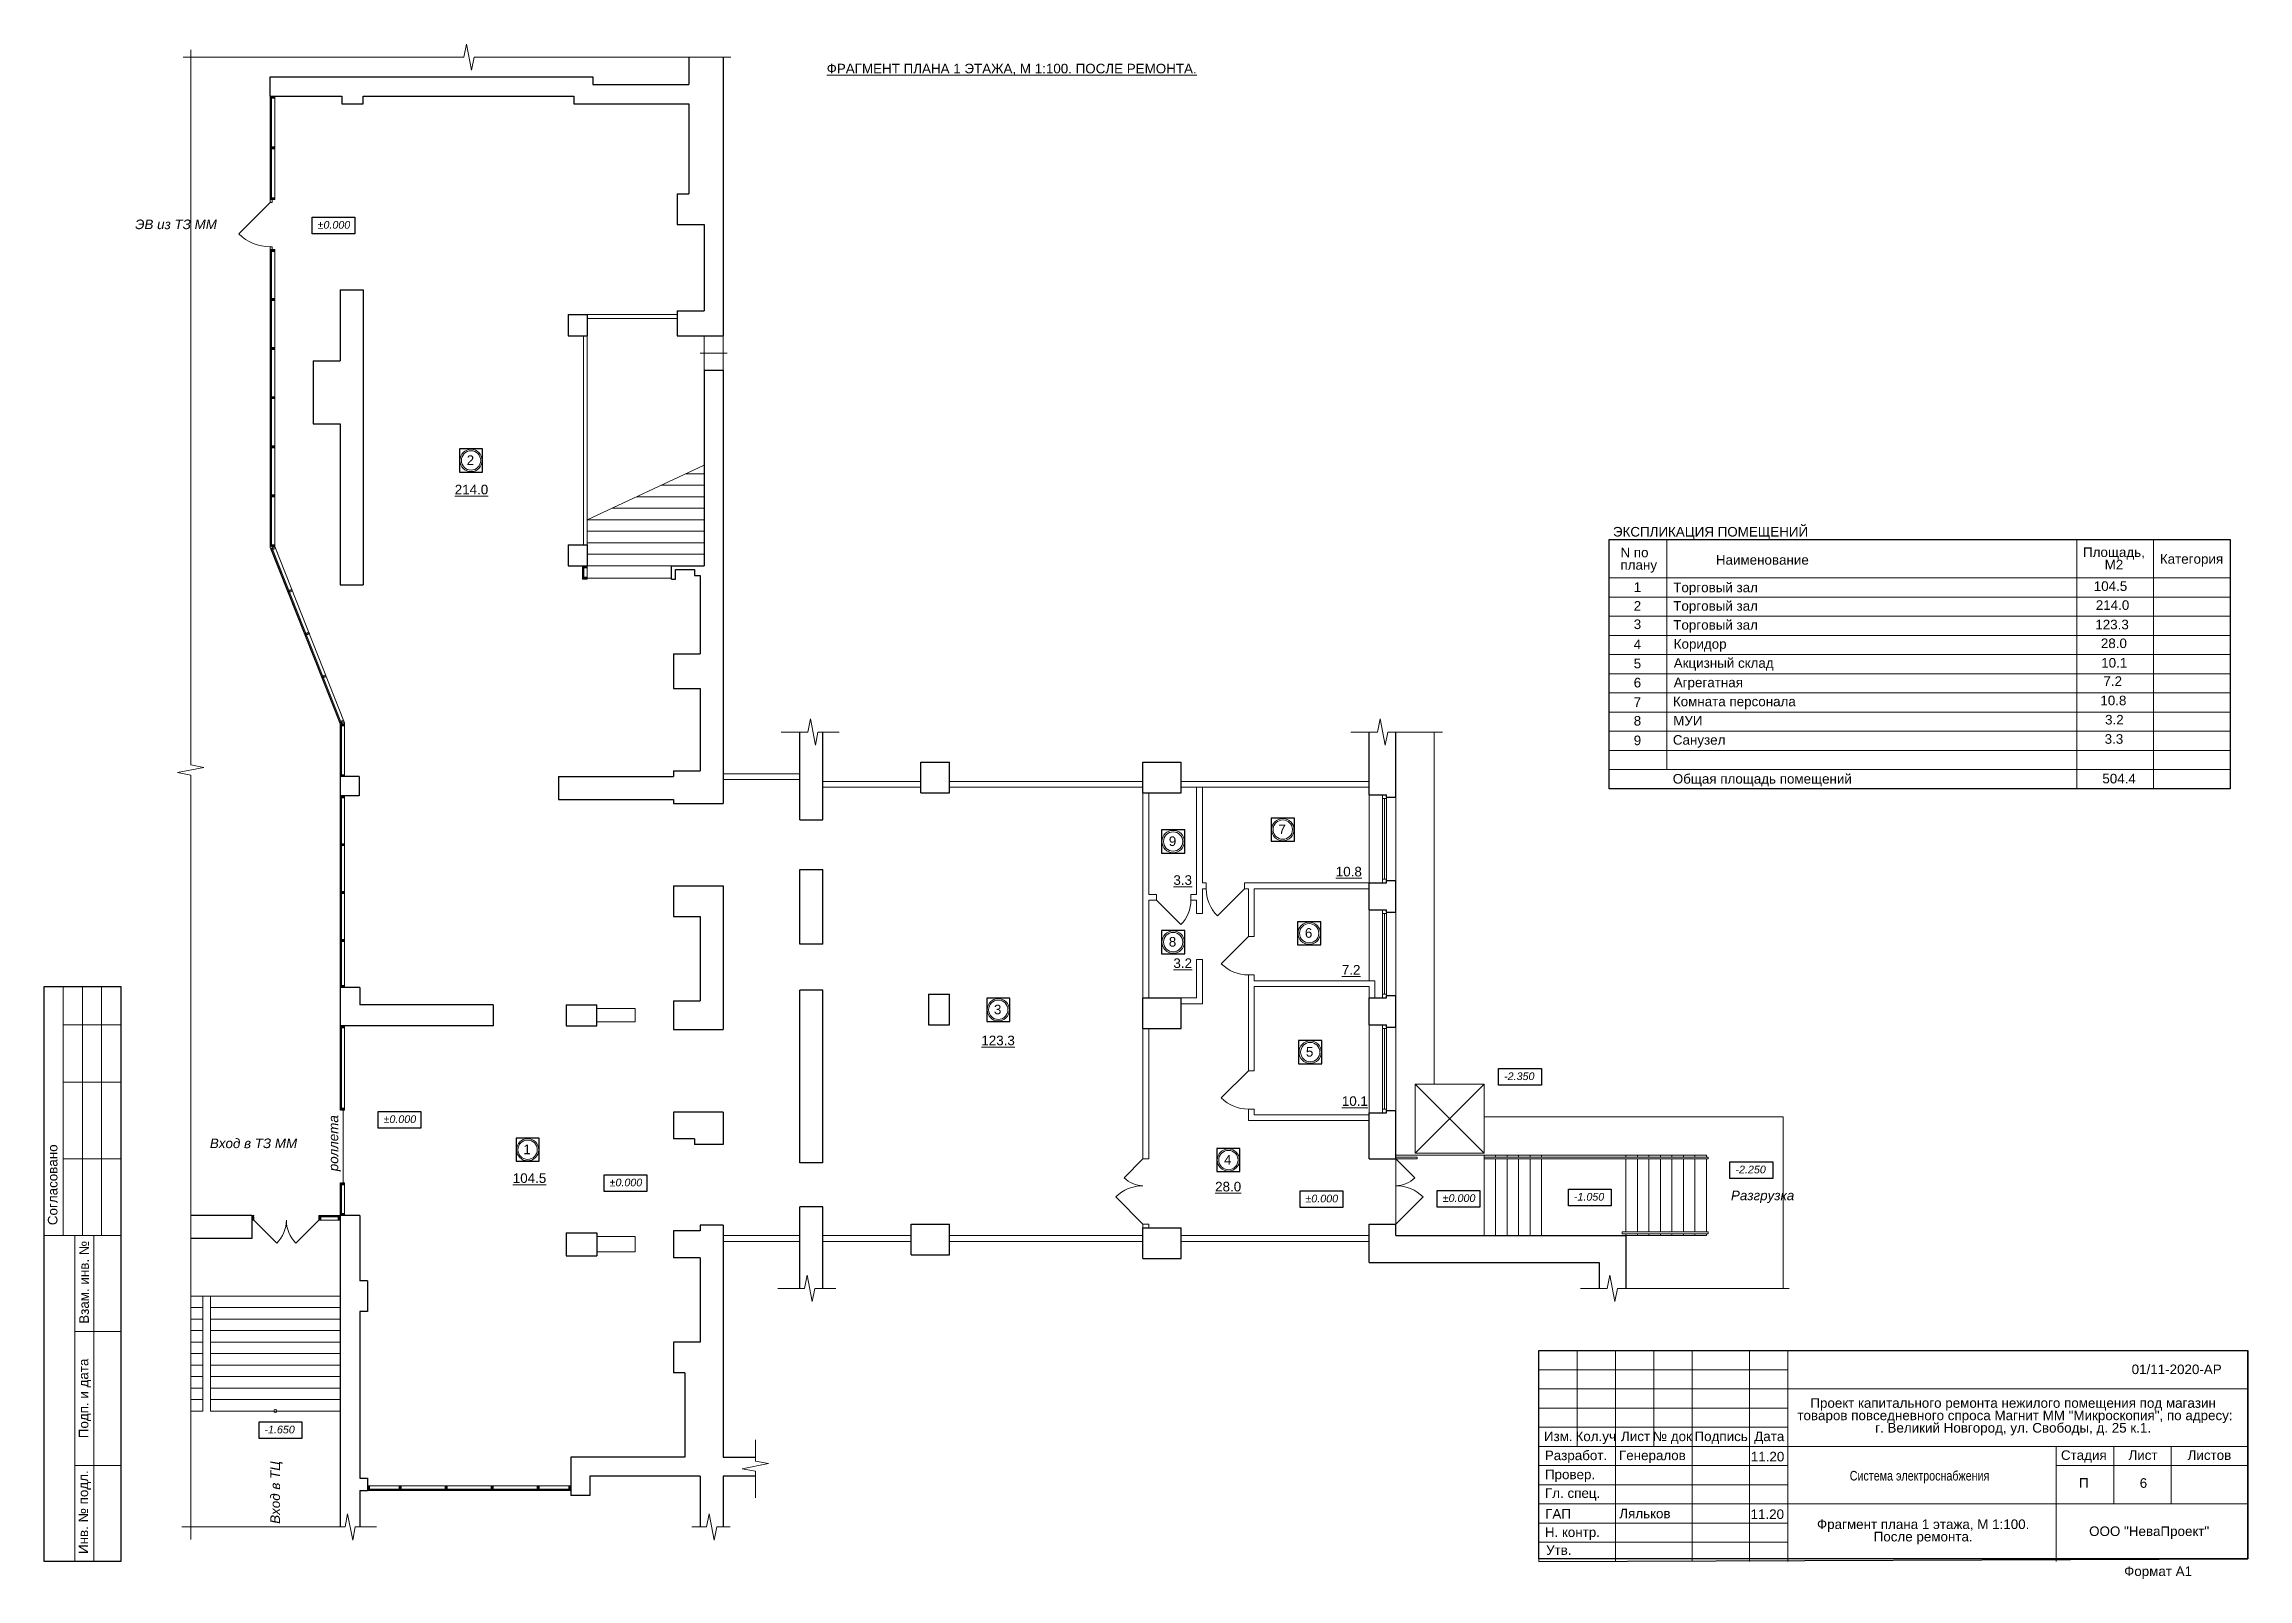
# Model space of a CAD drawing. Header units: metres. Extents: x 0 to 57.5, y 0 to 40.1.
import ezdxf
from ezdxf.enums import TextEntityAlignment as Align

# ---------------------------------------------------------------- set-up
doc = ezdxf.new("R2010")
doc.units = ezdxf.units.M
doc.header["$MEASUREMENT"] = 0
doc.linetypes.add('DGN Style 3', pattern=[20.175985, 14.411418, -5.764567])
doc.layers.add('YOLO_STAMP', color=1, linetype='Continuous')
doc.layers.add('YOLO_TABLE', color=1, linetype='Continuous')
doc.styles.add('GOST 2.304', font='cs_gost2304.shx')
doc.styles.add('Style-Arial', font='arial.ttf')
doc.styles.add('Style-Arial IF', font='')
doc.styles.get('Style-Arial IF').set_extended_font_data('Arial', italic=True)

msp = doc.modelspace()

# ---------------------------------------------------------------- texts
at = {"color": 7, "linetype": 'Continuous', "lineweight": 13}
for s, style, p in [('%%uФРАГМЕНТ ПЛАНА 1 ЭТАЖА, М 1:100. ПОСЛЕ РЕМОНТА.%%U', 'Style-Arial', (20.419, 39.571)), ('ЭВ из ТЗ ММ', 'Style-Arial IF', (2.377, 35.507)), ('28.0', 'Style-Arial', (53.663, 24.578)), ('10.1', 'Style-Arial', (53.672, 24.07)), ('7.2', 'Style-Arial', (53.73, 23.592)), ('Общая площадь помещений', 'Style-Arial', (42.494, 21.043)), ('%%u7.2%%U', 'Style-Arial', (33.86, 16.06)), ('%%u10.1%%U', 'Style-Arial', (33.86, 12.636)), ('Вход в ТЗ ММ', 'Style-Arial IF', (4.326, 11.534)), ('%%u28.0%%U', 'Style-Arial', (30.554, 10.405)), ('Разгрузка', 'Style-Arial IF', (44.012, 10.174))]:
    msp.add_text(s, height=0.25, dxfattribs=dict(at, style=style)).set_placement(p, align=Align.TOP_LEFT)
at = {"color": 7, "linetype": 'Continuous', "lineweight": 0}
for s, height, style, p in [('±0.000', 0.2, 'Style-Arial IF', (7.136, 35.469)), ('Торговый зал', 0.25, 'Style-Arial', (42.506, 26.035)), ('Торговый зал', 0.25, 'Style-Arial', (42.506, 25.553)), ('Торговый зал', 0.25, 'Style-Arial', (42.506, 25.058)), ('Коридор', 0.25, 'Style-Arial', (42.519, 24.561)), ('Акцизный склад', 0.25, 'Style-Arial', (42.519, 24.064)), ('Агрегатная', 0.25, 'Style-Arial', (42.519, 23.556)), ('Комната персонала', 0.25, 'Style-Arial', (42.497, 23.06)), ('МУИ', 0.25, 'Style-Arial', (42.506, 22.559)), ('Санузел', 0.25, 'Style-Arial', (42.496, 22.058)), ('-2.350', 0.2, 'Style-Arial IF', (38.093, 13.259)), ('±0.000', 0.2, 'Style-Arial IF', (8.856, 12.139)), ('±0.000', 0.2, 'Style-Arial IF', (14.754, 10.488)), ('-2.250', 0.2, 'Style-Arial IF', (44.129, 10.826)), ('±0.000', 0.2, 'Style-Arial IF', (32.91, 10.069)), ('±0.000', 0.2, 'Style-Arial IF', (36.492, 10.08)), ('-1.050', 0.2, 'Style-Arial IF', (39.914, 10.114)), ('-1.650', 0.2, 'Style-Arial IF', (5.749, 4.043))]:
    msp.add_text(s, height=height, dxfattribs=dict(at, style=style)).set_placement(p, align=Align.TOP_LEFT)
at = {"color": 7, "lineweight": 13, "style": 'Style-Arial'}
msp.add_text('ЭКСПЛИКАЦИЯ ПОМЕЩЕНИЙ ', height=0.25, dxfattribs=at).set_placement((43.528, 27.363), align=Align.MIDDLE_CENTER)
at = {"color": 7, "linetype": 'Continuous', "lineweight": 0, "style": 'Style-Arial'}
for s, p in [('1', (41.572, 26.044)), ('2', (41.572, 25.555)), ('3', (41.572, 25.074)), ('4', (41.572, 24.55)), ('5', (41.572, 24.05)), ('6', (41.572, 23.552)), ('7', (41.572, 23.045)), ('8', (41.572, 22.557)), ('9', (41.572, 22.046)), ('Генералов', (41.962, 3.394))]:
    msp.add_text(s, height=0.25, dxfattribs=at).set_placement(p, align=Align.TOP_CENTER)
at = {"color": 7, "linetype": 'Continuous', "lineweight": 30, "style": 'Style-Arial IF'}
msp.add_text('роллета', height=0.25, rotation=90, dxfattribs=at).set_placement((7.425, 10.681), align=Align.TOP_LEFT)
at = {"color": 7, "linetype": 'Continuous', "lineweight": 0, "style": 'Style-Arial'}
for s, p in [('Согласовано', (0.224, 10.327)), ('Взам. инв. №', (1.043, 7.784)), ('Подп. и дата', (1.03, 4.755)), ('Инв. № подл.', (1.025, 1.787))]:
    msp.add_text(s, height=0.25002, rotation=90, dxfattribs=at).set_placement(p, align=Align.MIDDLE_CENTER)
at = {"color": 7, "linetype": 'Continuous', "lineweight": 13, "style": 'Style-Arial'}
msp.add_text('01/11-2020-АР', height=0.25, dxfattribs=at).set_placement((55.641, 5.638), align=Align.TOP_CENTER)
at = {"color": 7, "linetype": 'Continuous', "lineweight": 0, "style": 'Style-Arial'}
for s, p in [('Изм.', (39.507, 3.765)), ('Кол.уч', (40.484, 3.765)), ('Лист', (41.523, 3.765)), ('№ док', (42.482, 3.765)), ('Подпись', (43.756, 3.765)), ('Дата', (45.011, 3.765)), ('Разработ.', (39.969, 3.269)), ('Провер.', (39.814, 2.771)), ('Стадия', (53.218, 3.275)), ('Лист', (54.763, 3.275)), ('Листов', (56.496, 3.275)), ('Гл. спец.', (39.881, 2.284)), ('ГАП', (39.501, 1.743)), ('Н. контр.', (39.875, 1.265)), ('ООО "НеваПроект"', (54.923, 1.29)), ('Утв.', (39.52, 0.798)), ('Формат А1', (55.156, 0.246))]:
    msp.add_text(s, height=0.25, dxfattribs=at).set_placement(p, align=Align.MIDDLE_CENTER)
at = {"color": 7, "linetype": 'Continuous', "lineweight": 13, "style": 'Style-Arial IF'}
msp.add_text('Вход в ТЦ', height=0.25, rotation=90, dxfattribs=at).set_placement((5.905, 1.483), align=Align.TOP_LEFT)
at = {"color": 7, "linetype": 'Continuous', "lineweight": 30, "style": 'Style-Arial'}
msp.add_text('6', height=0.25, dxfattribs=at).set_placement((54.678, 2.672), align=Align.TOP_LEFT)
at = {"color": 7, "lineweight": 13, "style": 'Style-Arial'}
msp.add_text('Ляльков', height=0.25, dxfattribs=at).set_placement((41.099, 1.876), align=Align.TOP_LEFT)
at = {"color": 7, "linetype": 'Continuous', "lineweight": 13, "char_height": 0.25, "style": 'Style-Arial'}
for s, insert, attachment_point, line_spacing_factor in [('\\L214.0', (10.714, 28.589), 1, 0.6), ('N по \\Pплану', (41.129, 26.622), 4, 0.776524), ('Наименование', (43.618, 26.628), 4, 0.6), ('104.5', (53.478, 26.07), 1, 0.6), ('214.0', (53.531, 25.575), 1, 0.6), ('123.3', (53.518, 25.067), 1, 0.6), ('10.8', (53.65, 23.087), 1, 0.6), ('3.2', (53.773, 22.585), 1, 0.6), ('3.3', (53.762, 22.082), 1, 0.6), ('504.4', (53.702, 21.049), 1, 0.6), ('\\L3.3', (29.465, 18.402), 1, 0.6), ('\\L10.8', (33.702, 18.622), 1, 0.6), ('\\L3.2', (29.465, 16.233), 1, 0.6), ('\\L123.3', (24.454, 14.218), 1, 0.6), ('\\L104.5', (12.229, 10.626), 1, 0.6), ('Проект капитального ремонта нежилого помещения под магазин\\P товаров повседневного спроса Магнит ММ "Микроскопия", по адресу: \\Pг. Великий Новгород, ул. Свободы, д. 25 к.1.', (51.374, 4.76), 2, 0.776524), ('Фрагмент плана 1 этажа, М 1:100.\\PПосле ремонта.', (49.027, 1.273), 5, 0.776524)]:
    msp.add_mtext(s, dxfattribs=dict(at, insert=insert, attachment_point=attachment_point, line_spacing_factor=line_spacing_factor))
at = {"color": 7, "linetype": 'Continuous', "lineweight": 0, "char_height": 0.25}
for s, insert, attachment_point, line_spacing_factor, style in [('Площадь,\\PМ2', (54.005, 26.954), 2, 0.776524, 'Style-Arial'), ('Категория', (56.028, 26.779), 2, 0.6, 'Style-Arial'), ('{\\W0.8;Система электроснабжения}', (48.932, 2.7), 5, 0.9, 'Style-Arial'), ('\\fArial|b0|i0|c204204|p39;П', (53.218, 2.551), 5, 0.72, 'GOST 2.304')]:
    msp.add_mtext(s, dxfattribs=dict(at, insert=insert, attachment_point=attachment_point, line_spacing_factor=line_spacing_factor, style=style))
at = {"color": 7, "linetype": 'Continuous', "lineweight": 30, "char_height": 0.25, "attachment_point": 1, "line_spacing_factor": 0.72, "style": 'GOST 2.304'}
for insert in [(44.53, 3.361), (44.523, 1.859)]:
    msp.add_mtext('\\fArial|b0|i0|c204204|p39;11.20', dxfattribs=dict(at, insert=insert))

# ---------------------------------------------------------------- blocks, each defined once
blk = doc.blocks.new('*U228')
at = {"color": 7, "linetype": 'Continuous', "lineweight": 13}
for radius in [0.291, 0.252]:
    blk.add_circle((0, 0), radius, dxfattribs=at)
at = {"color": 7, "linetype": 'Continuous', "lineweight": 13, "style": 'Style-Arial'}
blk.add_text('1', height=0.25, dxfattribs=at).set_placement((-0.113, 0.133), align=Align.TOP_LEFT)
blk = doc.blocks.new('*U229')
at = {"color": 7, "linetype": 'Continuous', "lineweight": 13}
for radius in [0.291, 0.252]:
    blk.add_circle((0, 0), radius, dxfattribs=at)
at = {"color": 7, "linetype": 'Continuous', "lineweight": 13, "style": 'Style-Arial'}
blk.add_text('2', height=0.25, dxfattribs=at).set_placement((-0.113, 0.133), align=Align.TOP_LEFT)
blk = doc.blocks.new('*U230')
at = {"color": 7, "linetype": 'Continuous', "lineweight": 13}
for radius in [0.291, 0.252]:
    blk.add_circle((0, 0), radius, dxfattribs=at)
at = {"color": 7, "linetype": 'Continuous', "lineweight": 13, "style": 'Style-Arial'}
blk.add_text('3', height=0.25, dxfattribs=at).set_placement((-0.113, 0.133), align=Align.TOP_LEFT)
blk = doc.blocks.new('*U231')
at = {"color": 7, "linetype": 'Continuous', "lineweight": 13}
for radius in [0.291, 0.252]:
    blk.add_circle((0, 0), radius, dxfattribs=at)
at = {"color": 7, "linetype": 'Continuous', "lineweight": 13, "style": 'Style-Arial'}
blk.add_text('4', height=0.25, dxfattribs=at).set_placement((-0.113, 0.133), align=Align.TOP_LEFT)
blk = doc.blocks.new('*U232')
at = {"color": 7, "linetype": 'Continuous', "lineweight": 13}
for radius in [0.291, 0.252]:
    blk.add_circle((0, 0), radius, dxfattribs=at)
at = {"color": 7, "linetype": 'Continuous', "lineweight": 13, "style": 'Style-Arial'}
blk.add_text('5', height=0.25, dxfattribs=at).set_placement((-0.113, 0.133), align=Align.TOP_LEFT)
blk = doc.blocks.new('*U234')
at = {"color": 7, "linetype": 'Continuous', "lineweight": 13}
for radius in [0.291, 0.252]:
    blk.add_circle((0, 0), radius, dxfattribs=at)
at = {"color": 7, "linetype": 'Continuous', "lineweight": 13, "style": 'Style-Arial'}
blk.add_text('7', height=0.25, dxfattribs=at).set_placement((-0.113, 0.133), align=Align.TOP_LEFT)
blk = doc.blocks.new('*U233')
at = {"color": 7, "linetype": 'Continuous', "lineweight": 13}
for radius in [0.291, 0.252]:
    blk.add_circle((0, 0), radius, dxfattribs=at)
at = {"color": 7, "linetype": 'Continuous', "lineweight": 13, "style": 'Style-Arial'}
blk.add_text('6', height=0.25, dxfattribs=at).set_placement((-0.113, 0.133), align=Align.TOP_LEFT)
blk = doc.blocks.new('*U235')
at = {"color": 7, "linetype": 'Continuous', "lineweight": 13}
for radius in [0.291, 0.252]:
    blk.add_circle((0, 0), radius, dxfattribs=at)
at = {"color": 7, "linetype": 'Continuous', "lineweight": 13, "style": 'Style-Arial'}
blk.add_text('8', height=0.25, dxfattribs=at).set_placement((-0.113, 0.133), align=Align.TOP_LEFT)
blk = doc.blocks.new('*U236')
at = {"color": 7, "linetype": 'Continuous', "lineweight": 13}
for radius in [0.291, 0.252]:
    blk.add_circle((0, 0), radius, dxfattribs=at)
at = {"color": 7, "linetype": 'Continuous', "lineweight": 13, "style": 'Style-Arial'}
blk.add_text('9', height=0.25, dxfattribs=at).set_placement((-0.113, 0.133), align=Align.TOP_LEFT)

# ---------------------------------------------------------------- linework, layer by layer
at = {"lineweight": 30}
for p, q in [((16.821, 39.742), (16.821, 39.026)), ((17.721, 39.742), (17.721, 32.476)), ((5.901, 38.726), (5.901, 39.226)), ((5.901, 39.226), (14.321, 39.226)), ((14.321, 39.226), (14.321, 39.026)), ((5.901, 38.726), (7.771, 38.726)), ((7.771, 38.726), (7.771, 38.526)), ((7.771, 38.526), (8.321, 38.526)), ((8.321, 38.526), (8.321, 38.726)), ((8.321, 38.726), (13.821, 38.726)), ((13.821, 38.726), (13.821, 38.526)), ((13.821, 38.526), (16.821, 38.526)), ((14.321, 39.026), (16.821, 39.026)), ((16.821, 38.526), (16.821, 36.176)), ((16.521, 36.176), (16.821, 36.176)), ((16.521, 36.176), (16.521, 35.376)), ((16.521, 35.376), (17.221, 35.376)), ((17.221, 35.376), (17.221, 33.126)), ((7.721, 33.676), (8.321, 33.676)), ((7.721, 33.676), (7.721, 31.826)), ((8.321, 33.676), (8.321, 25.976)), ((13.671, 33.026), (14.171, 33.026)), ((13.671, 33.026), (13.671, 32.476)), ((14.171, 33.026), (14.171, 32.476)), ((16.521, 33.126), (17.221, 33.126)), ((16.521, 33.126), (16.521, 32.476)), ((13.671, 32.476), (14.171, 32.476)), ((16.521, 32.476), (17.721, 32.476)), ((7.021, 31.826), (7.721, 31.826)), ((7.021, 31.826), (7.021, 30.176)), ((17.221, 31.576), (17.221, 26.476)), ((17.221, 31.576), (17.721, 31.576)), ((17.721, 31.576), (17.721, 20.276)), ((7.021, 30.176), (7.721, 30.176)), ((7.721, 30.176), (7.721, 25.976)), ((13.671, 27.026), (14.171, 27.026)), ((13.671, 27.026), (13.671, 26.476)), ((14.171, 27.026), (14.171, 26.476)), ((13.671, 26.476), (14.171, 26.476)), ((16.371, 26.476), (17.221, 26.476)), ((7.721, 25.976), (8.321, 25.976)), ((16.971, 26.376), (16.971, 26.226)), ((17.121, 26.226), (17.121, 24.176)), ((16.421, 24.176), (17.121, 24.176)), ((16.421, 24.176), (16.421, 23.276)), ((16.421, 23.276), (17.121, 23.276)), ((17.121, 23.276), (17.121, 21.126)), ((19.721, 19.851), (19.721, 22.139)), ((20.321, 19.851), (20.321, 22.139)), ((34.571, 20.501), (34.571, 22.139)), ((35.271, 20.436), (35.271, 22.139)), ((22.871, 20.551), (22.871, 21.351)), ((22.871, 21.351), (23.621, 21.351)), ((23.621, 20.551), (23.621, 21.351)), ((28.671, 20.551), (28.671, 21.351)), ((28.671, 21.351), (29.671, 21.351)), ((29.671, 20.551), (29.671, 21.351)), ((7.721, 20.976), (7.721, 20.476)), ((8.221, 20.976), (7.721, 20.976)), ((8.221, 20.976), (8.221, 20.476)), ((13.421, 20.976), (16.421, 20.976)), ((13.421, 20.976), (13.421, 20.376)), ((16.421, 21.126), (17.121, 21.126)), ((16.421, 21.126), (16.421, 20.976)), ((8.221, 20.476), (7.721, 20.476)), ((13.421, 20.376), (16.421, 20.376)), ((16.421, 20.376), (16.421, 20.276)), ((16.421, 20.276), (17.721, 20.276)), ((22.871, 20.551), (23.621, 20.551)), ((28.671, 20.551), (29.671, 20.551)), ((34.571, 20.501), (35.021, 20.501)), ((35.021, 20.436), (35.021, 20.501)), ((35.021, 20.436), (35.271, 20.436)), ((19.721, 16.601), (19.721, 18.551)), ((20.321, 16.601), (20.321, 18.551)), ((16.421, 18.126), (17.721, 18.126)), ((16.421, 18.126), (16.421, 17.326)), ((17.721, 18.126), (17.721, 14.376)), ((34.571, 18.201), (35.021, 18.201)), ((34.571, 17.501), (34.571, 18.201)), ((35.021, 18.266), (35.271, 18.266)), ((35.021, 18.201), (35.021, 18.266)), ((35.271, 17.436), (35.271, 18.266)), ((16.421, 17.326), (17.121, 17.326)), ((17.121, 17.326), (17.121, 15.126)), ((34.571, 17.501), (35.021, 17.501)), ((35.021, 17.436), (35.021, 17.501)), ((35.021, 17.436), (35.271, 17.436)), ((20.321, 16.601), (19.721, 16.601)), ((8.241, 15.476), (7.721, 15.476)), ((7.721, 15.476), (7.721, 14.476)), ((8.241, 15.476), (8.241, 15.026)), ((11.721, 15.026), (8.241, 15.026)), ((11.721, 15.026), (11.721, 14.476)), ((13.621, 15.026), (14.421, 15.026)), ((13.621, 15.026), (13.621, 14.476)), ((16.421, 15.126), (17.121, 15.126)), ((16.421, 15.126), (16.421, 14.476)), ((20.321, 15.401), (19.721, 15.401)), ((19.721, 10.901), (19.721, 15.401)), ((20.321, 10.901), (20.321, 15.401)), ((23.071, 15.301), (23.621, 15.301)), ((23.071, 15.301), (23.071, 14.501)), ((23.621, 14.501), (23.621, 15.301)), ((28.671, 14.401), (28.671, 15.201)), ((28.671, 15.201), (29.671, 15.201)), ((29.671, 14.401), (29.671, 15.201)), ((34.571, 15.201), (35.021, 15.201)), ((34.571, 14.501), (34.571, 15.201)), ((35.021, 15.266), (35.271, 15.266)), ((35.021, 15.201), (35.021, 15.266)), ((35.271, 14.436), (35.271, 15.266)), ((11.721, 14.476), (7.721, 14.476)), ((13.621, 14.476), (14.421, 14.476)), ((16.421, 14.476), (16.421, 14.376)), ((16.421, 14.376), (17.721, 14.376)), ((23.071, 14.501), (23.621, 14.501)), ((28.671, 14.401), (29.671, 14.401)), ((34.571, 14.501), (35.021, 14.501)), ((35.021, 14.436), (35.021, 14.501)), ((35.021, 14.436), (35.271, 14.436)), ((16.421, 12.226), (16.421, 11.526)), ((17.721, 12.226), (16.421, 12.226)), ((17.721, 12.226), (17.721, 11.376)), ((34.571, 12.201), (35.021, 12.201)), ((34.571, 11.001), (34.571, 12.201)), ((35.021, 12.201), (35.021, 12.266)), ((35.021, 12.266), (35.271, 12.266)), ((35.271, 11.001), (35.271, 12.266)), ((16.971, 11.526), (16.421, 11.526)), ((16.971, 11.526), (16.971, 11.376)), ((17.121, 11.376), (16.971, 11.376)), ((20.321, 10.901), (19.721, 10.901)), ((8.241, 9.526), (7.721, 9.526)), ((7.721, 9.526), (7.721, 1.4)), ((8.241, 9.526), (8.241, 7.826)), ((17.121, 9.276), (17.121, 9.126)), ((17.721, 9.276), (17.721, 3.226)), ((19.721, 7.624), (19.721, 9.751)), ((20.321, 9.751), (19.721, 9.751)), ((20.321, 7.624), (20.321, 9.751)), ((22.621, 9.301), (23.621, 9.301)), ((22.621, 8.501), (22.621, 9.301)), ((23.621, 8.501), (23.621, 9.301)), ((28.671, 9.201), (29.671, 9.201)), ((28.671, 8.401), (28.671, 9.201)), ((29.671, 8.401), (29.671, 9.201)), ((34.571, 8.301), (34.571, 9.301)), ((35.271, 9.001), (35.271, 9.301)), ((13.621, 9.076), (13.621, 8.476)), ((13.621, 9.076), (14.421, 9.076)), ((14.421, 9.076), (14.421, 8.476)), ((17.121, 9.126), (16.421, 9.126)), ((16.421, 9.126), (16.421, 8.426)), ((35.271, 9.001), (41.271, 9.001)), ((41.271, 9.001), (41.271, 7.624)), ((13.621, 8.476), (14.421, 8.476)), ((17.121, 8.426), (16.421, 8.426)), ((17.121, 8.426), (17.121, 6.226)), ((22.621, 8.501), (23.621, 8.501)), ((28.671, 8.401), (29.671, 8.401)), ((34.571, 8.301), (40.571, 8.301)), ((40.571, 8.301), (40.571, 7.624)), ((8.441, 7.826), (8.241, 7.826)), ((8.441, 7.826), (8.441, 7.026)), ((8.441, 7.026), (8.241, 7.026)), ((8.241, 7.026), (8.241, 2.676)), ((17.121, 6.226), (16.421, 6.226)), ((16.721, 5.426), (16.421, 5.426)), ((16.721, 5.426), (16.721, 3.226)), ((16.721, 3.226), (13.741, 3.226)), ((13.741, 3.226), (13.741, 2.226)), ((17.721, 3.226), (18.56, 3.226)), ((8.241, 2.356), (8.241, 1.4)), ((8.241, 2.356), (8.441, 2.356)), ((14.241, 2.726), (14.241, 2.226)), ((17.121, 2.726), (14.241, 2.726)), ((18.56, 2.726), (17.721, 2.726)), ((14.241, 2.226), (13.741, 2.226))]:
    msp.add_line(p, q, dxfattribs=at)
at = {"lineweight": 0}
for p, q in [((5.901, 38.726), (5.901, 36.026)), ((6.021, 38.726), (6.021, 36.026)), ((5.901, 34.726), (5.901, 26.953)), ((6.021, 34.726), (6.021, 26.976)), ((17.121, 32.026), (17.821, 32.026)), ((14.171, 27.676), (17.221, 29.103)), ((16.736, 28.876), (17.221, 28.876)), ((15.453, 28.276), (17.221, 28.276)), ((16.095, 28.576), (17.221, 28.576)), ((14.171, 27.676), (17.221, 27.676)), ((14.812, 27.976), (17.221, 27.976)), ((14.171, 27.376), (17.221, 27.376)), ((14.171, 27.076), (17.221, 27.076)), ((5.901, 26.953), (7.721, 22.353)), ((6.021, 26.976), (7.841, 22.376)), ((14.171, 26.776), (17.221, 26.776)), ((14.171, 26.476), (17.221, 26.476)), ((7.721, 20.976), (7.721, 22.353)), ((7.841, 20.976), (7.841, 22.376)), ((7.721, 20.476), (7.721, 15.476)), ((7.841, 20.476), (7.841, 15.476)), ((34.571, 18.201), (34.571, 20.501)), ((35.271, 18.266), (35.271, 20.436)), ((34.571, 15.651), (34.571, 17.501)), ((35.271, 15.266), (35.271, 17.436)), ((34.571, 12.201), (34.571, 14.501)), ((35.271, 12.266), (35.271, 14.436)), ((37.871, 11.051), (37.871, 11.101)), ((37.871, 9.001), (37.871, 11.001)), ((38.171, 11.051), (38.171, 11.101)), ((38.171, 9.001), (38.171, 11.001)), ((38.471, 11.051), (38.471, 11.101)), ((38.471, 9.001), (38.471, 11.001)), ((38.771, 11.051), (38.771, 11.101)), ((38.771, 9.001), (38.771, 11.001)), ((41.571, 11.051), (41.571, 11.101)), ((41.571, 9.101), (41.571, 11.001)), ((41.871, 11.051), (41.871, 11.101)), ((41.871, 9.101), (41.871, 11.001)), ((42.171, 11.051), (42.171, 11.101)), ((42.171, 9.101), (42.171, 11.001)), ((42.471, 11.051), (42.471, 11.101)), ((42.471, 9.101), (42.471, 11.001)), ((42.771, 11.051), (42.771, 11.101)), ((42.771, 9.101), (42.771, 11.001)), ((43.071, 11.051), (43.071, 11.101)), ((43.071, 9.101), (43.071, 11.001)), ((41.571, 9.001), (41.571, 9.051)), ((41.871, 9.001), (41.871, 9.051)), ((42.171, 9.001), (42.171, 9.051)), ((42.471, 9.001), (42.471, 9.051)), ((42.771, 9.001), (42.771, 9.051)), ((43.071, 9.001), (43.071, 9.051))]:
    msp.add_line(p, q, dxfattribs=at)
at = {"color": 7, "linetype": 'Continuous', "lineweight": 13}
for p, q in [((6.021, 38.701), (5.901, 38.701)), ((6.021, 37.376), (5.901, 37.376)), ((5.901, 35.956), (5.081, 35.136)), ((6.021, 36.051), (5.901, 36.051)), ((6.021, 34.701), (5.901, 34.701)), ((6.021, 33.421), (5.901, 33.421)), ((6.021, 32.141), (5.901, 32.141)), ((6.021, 30.861), (5.901, 30.861)), ((6.021, 29.581), (5.901, 29.581)), ((6.021, 28.301), (5.901, 28.301)), ((40.835, 27.157), (57.036, 27.157)), ((40.835, 27.157), (40.835, 20.657)), ((42.335, 27.157), (42.335, 21.157)), ((53.036, 27.157), (53.036, 20.657)), ((55.036, 27.157), (55.036, 20.657)), ((57.036, 27.157), (57.036, 20.657)), ((57.036, 27.157), (57.036, 20.657)), ((6.021, 27.001), (5.901, 27.001)), ((6.03, 26.953), (5.919, 26.909)), ((14.171, 26.451), (14.051, 26.451)), ((14.171, 26.151), (14.051, 26.151)), ((40.835, 26.157), (57.036, 26.157)), ((6.472, 25.837), (6.36, 25.793)), ((6.913, 24.721), (6.802, 24.677)), ((7.355, 23.606), (7.243, 23.561)), ((7.823, 22.421), (7.712, 22.377)), ((7.841, 22.328), (7.721, 22.328)), ((7.841, 21.001), (7.721, 21.001)), ((30.071, 17.901), (30.071, 20.701)), ((30.221, 18.201), (30.221, 20.701)), ((40.835, 21.157), (57.036, 21.157)), ((7.841, 20.451), (7.721, 20.451)), ((28.671, 15.201), (28.671, 20.551)), ((28.821, 17.901), (28.821, 20.551)), ((40.835, 20.657), (57.036, 20.657)), ((7.841, 19.201), (7.721, 19.201)), ((7.841, 17.951), (7.721, 17.951)), ((29.021, 17.901), (28.821, 17.901)), ((29.021, 17.751), (29.021, 17.901)), ((30.071, 17.901), (29.921, 17.901)), ((29.921, 17.751), (29.921, 17.901)), ((30.321, 18.201), (30.221, 18.201)), ((30.321, 18.051), (30.221, 18.051)), ((30.221, 17.401), (30.221, 18.051)), ((30.321, 18.051), (30.321, 18.201)), ((31.321, 18.051), (30.614, 17.344)), ((34.571, 18.201), (31.321, 18.201)), ((31.321, 18.051), (31.321, 18.201)), ((31.421, 18.051), (31.321, 18.051)), ((31.421, 16.801), (31.421, 18.051)), ((34.571, 18.051), (31.571, 18.051)), ((31.571, 16.801), (31.571, 18.051)), ((28.821, 15.201), (28.821, 17.751)), ((29.021, 17.751), (28.821, 17.751)), ((29.021, 17.751), (29.657, 17.115)), ((30.071, 17.751), (29.921, 17.751)), ((30.071, 17.401), (30.071, 17.751)), ((30.071, 17.401), (30.221, 17.401)), ((7.841, 16.701), (7.721, 16.701)), ((31.421, 16.801), (30.714, 16.094)), ((31.571, 16.801), (31.421, 16.801)), ((30.071, 15.201), (30.071, 16.201)), ((30.071, 16.201), (30.221, 16.201)), ((30.221, 15.051), (30.221, 16.201)), ((31.421, 13.301), (31.421, 15.801)), ((31.571, 15.801), (31.421, 15.801)), ((31.571, 15.651), (31.571, 15.801)), ((34.721, 15.651), (31.571, 15.651)), ((34.721, 15.201), (34.721, 15.651)), ((0, 15.5), (2, 15.5)), ((0, 15.5), (0, 9)), ((0.5, 15.5), (0.5, 9)), ((1, 15.5), (1, 9)), ((1.5, 15.5), (1.5, 9)), ((2, 15.5), (2, 0.5)), ((7.841, 15.501), (7.721, 15.501)), ((29.671, 15.201), (30.071, 15.201)), ((29.671, 15.051), (30.221, 15.051)), ((34.571, 15.501), (31.571, 15.501)), ((31.571, 13.301), (31.571, 15.501)), ((34.571, 15.201), (34.571, 15.501)), ((0.5, 14.5), (2, 14.5)), ((7.841, 14.451), (7.721, 14.451)), ((28.671, 14.401), (28.671, 11.001)), ((28.821, 14.401), (28.821, 11.001)), ((31.421, 13.301), (30.714, 12.594)), ((31.571, 13.301), (31.421, 13.301)), ((0.5, 13), (2, 13)), ((7.841, 12.301), (7.721, 12.301)), ((31.421, 12.001), (31.421, 12.301)), ((31.571, 12.301), (31.421, 12.301)), ((31.571, 12.151), (31.571, 12.301)), ((34.571, 12.151), (31.571, 12.151)), ((34.571, 12.001), (31.421, 12.001)), ((0.5, 11), (2, 11)), ((28.671, 11.001), (28.178, 10.508)), ((28.821, 11.001), (28.671, 11.001)), ((35.271, 11.051), (35.821, 11.051)), ((35.271, 11.001), (35.821, 11.001)), ((35.271, 11.001), (35.764, 10.508)), ((35.821, 11.051), (35.821, 11.001)), ((37.571, 11.051), (43.421, 11.051)), ((37.571, 11.001), (43.421, 11.001)), ((43.421, 11.001), (43.421, 11.051)), ((7.841, 10.351), (7.721, 10.351)), ((28.671, 9.301), (27.962, 10.01)), ((35.271, 9.301), (35.98, 10.01)), ((5.446, 9.406), (5.446, 9.526)), ((7.196, 9.406), (7.196, 9.526)), ((7.696, 9.406), (7.696, 9.526)), ((7.841, 9.551), (7.721, 9.551)), ((28.821, 9.301), (28.671, 9.301)), ((28.671, 9.301), (28.671, 9.201)), ((28.821, 9.301), (28.821, 9.201)), ((0, 9), (2, 9)), ((0.8, 9), (2, 9)), ((1.3, 0.5), (1.3, 9)), ((41.171, 9.101), (43.421, 9.101)), ((41.171, 9.051), (43.421, 9.051)), ((43.421, 9.101), (43.421, 9.051)), ((0.8, 6.5), (2, 6.5)), ((39, 6), (57.5, 6)), ((39, 6), (39, 0.5)), ((40, 6), (40, 3.5)), ((41, 6), (41, 0.5)), ((42, 6), (42, 3.5)), ((43, 6), (43, 0.5)), ((44.5, 6), (44.5, 0.5)), ((45.5, 6), (45.5, 0.5)), ((45.5, 5), (57.5, 5)), ((39, 4), (45.5, 4)), ((39, 3.5), (45.5, 3.5)), ((45.5, 3.5), (57.5, 3.5)), ((0.8, 3), (2, 3)), ((52.5, 3), (57.5, 3)), ((8.466, 2.476), (8.466, 2.356)), ((9.291, 2.476), (9.291, 2.356)), ((10.491, 2.476), (10.491, 2.356)), ((45.5, 2), (57.5, 2))]:
    msp.add_line(p, q, dxfattribs=at)
at = {"lineweight": 13}
for p, q in [((14.171, 33.026), (16.521, 33.026)), ((14.171, 32.926), (16.521, 32.926)), ((14.071, 32.476), (14.071, 27.026)), ((14.171, 32.476), (14.171, 27.026)), ((19.721, 21.051), (17.721, 21.051)), ((19.721, 20.901), (17.721, 20.901)), ((22.871, 20.851), (20.321, 20.851)), ((22.871, 20.701), (20.321, 20.701)), ((23.621, 20.851), (28.671, 20.851)), ((23.621, 20.701), (28.671, 20.701)), ((29.671, 20.851), (34.571, 20.851)), ((29.671, 20.701), (34.571, 20.701)), ((35.271, 11.101), (43.371, 11.101)), ((37.571, 11.051), (37.571, 11.101)), ((37.571, 9.001), (37.571, 11.051)), ((39.071, 11.051), (39.071, 11.101)), ((39.071, 9.001), (39.071, 11.001)), ((41.271, 11.051), (41.271, 11.101)), ((41.271, 9.101), (41.271, 11.001)), ((43.371, 11.051), (43.371, 11.101)), ((43.371, 9.101), (43.371, 11.001)), ((19.721, 9.001), (17.721, 9.001)), ((19.721, 8.851), (17.721, 8.851)), ((22.621, 9.001), (20.321, 9.001)), ((22.621, 8.851), (20.321, 8.851)), ((23.621, 9.001), (28.671, 9.001)), ((23.621, 8.851), (28.671, 8.851)), ((29.671, 9.001), (34.571, 9.001)), ((29.671, 8.851), (34.571, 8.851)), ((41.171, 9.051), (41.171, 9.101)), ((41.271, 9.001), (41.271, 9.051)), ((41.271, 9.001), (43.371, 9.001)), ((43.371, 9.001), (43.371, 9.051))]:
    msp.add_line(p, q, dxfattribs=at)
at = {"color": 7, "linetype": 'DGN Style 3', "lineweight": 13}
for p, q in [((14.171, 26.151), (16.371, 26.151)), ((7.806, 12.276), (7.806, 10.376))]:
    msp.add_line(p, q, dxfattribs=at)
at = {"color": 7, "linetype": 'Continuous', "lineweight": 0}
for p, q in [((40.835, 25.657), (57.036, 25.657)), ((40.835, 25.157), (57.036, 25.157)), ((40.835, 24.657), (57.036, 24.657)), ((40.835, 24.157), (57.036, 24.157)), ((40.835, 23.657), (57.036, 23.657)), ((40.835, 23.157), (57.036, 23.157)), ((40.835, 22.657), (57.036, 22.657)), ((36.271, 12.951), (36.271, 22.139)), ((40.835, 22.157), (57.036, 22.157)), ((40.835, 21.657), (57.036, 21.657)), ((40.835, 21.157), (57.036, 21.157)), ((40.835, 21.157), (57.036, 21.157)), ((40.835, 21.157), (57.036, 21.157)), ((34.921, 18.201), (34.921, 20.501)), ((34.971, 18.301), (34.971, 20.401)), ((35.021, 18.201), (35.021, 20.501)), ((40.835, 20.657), (57.036, 20.657)), ((34.921, 15.201), (34.921, 17.501)), ((34.971, 15.301), (34.971, 17.401)), ((35.021, 15.201), (35.021, 17.501)), ((7.721, 14.476), (7.721, 12.326)), ((7.841, 14.476), (7.841, 12.326)), ((34.921, 12.201), (34.921, 14.501)), ((34.971, 12.301), (34.971, 14.401)), ((35.021, 12.201), (35.021, 14.501)), ((35.771, 12.951), (37.571, 11.151)), ((35.771, 11.151), (37.571, 12.951)), ((37.571, 12.101), (45.371, 12.101)), ((45.371, 7.624), (45.371, 12.101)), ((35.271, 11.001), (35.271, 9.301)), ((7.721, 10.326), (7.721, 9.526)), ((7.841, 10.326), (7.841, 9.526)), ((39, 5.5), (45.5, 5.5)), ((39, 5), (45.5, 5)), ((39, 4.5), (45.5, 4.5)), ((39, 3), (45.5, 3)), ((39, 2.5), (45.5, 2.5)), ((39, 2), (45.5, 2)), ((39, 1.5), (45.5, 1.5)), ((39, 1), (45.5, 1))]:
    msp.add_line(p, q, dxfattribs=at)
at = {"color": 7, "linetype": 'Continuous', "lineweight": 30}
for p, q in [((19.721, 19.851), (20.321, 19.851)), ((19.721, 18.551), (20.321, 18.551)), ((14.421, 14.476), (14.421, 15.026)), ((17.721, 11.376), (17.121, 11.376)), ((34.571, 11.001), (35.271, 11.001)), ((17.721, 9.276), (17.121, 9.276)), ((34.571, 9.301), (35.271, 9.301))]:
    msp.add_line(p, q, dxfattribs=at)
at = {"linetype": 'Continuous', "lineweight": 30}
for p, q in [((5.421, 9.526), (3.825, 9.526)), ((5.421, 9.526), (5.421, 8.926)), ((5.421, 8.926), (3.825, 8.926)), ((17.121, 2.726), (17.121, 1.4)), ((17.721, 2.726), (17.721, 1.4))]:
    msp.add_line(p, q, dxfattribs=at)
at = {"linetype": 'Continuous', "lineweight": 13}
for p, q in [((5.471, 9.406), (6.072, 8.805)), ((7.171, 9.406), (6.57, 8.805)), ((7.721, 7.426), (3.825, 7.426)), ((4.144, 7.426), (4.144, 4.426)), ((4.344, 7.426), (4.344, 4.426)), ((4.144, 4.426), (3.825, 4.426)), ((7.721, 4.426), (4.344, 4.426))]:
    msp.add_line(p, q, dxfattribs=at)
at = {"linetype": 'Continuous', "lineweight": 0}
for p, q in [((4.144, 7.126), (3.825, 7.126)), ((7.721, 7.126), (4.344, 7.126)), ((4.144, 6.826), (3.825, 6.826)), ((4.144, 6.526), (3.825, 6.526)), ((7.721, 6.826), (4.344, 6.826)), ((7.721, 6.526), (4.344, 6.526)), ((4.144, 6.226), (3.825, 6.226)), ((4.144, 5.926), (3.825, 5.926)), ((7.721, 6.226), (4.344, 6.226)), ((7.721, 5.926), (4.344, 5.926)), ((4.144, 5.626), (3.825, 5.626)), ((4.144, 5.326), (3.825, 5.326)), ((7.721, 5.626), (4.344, 5.626)), ((7.721, 5.326), (4.344, 5.326)), ((4.144, 5.026), (3.825, 5.026)), ((4.144, 4.726), (3.825, 4.726)), ((7.721, 5.026), (4.344, 5.026)), ((7.721, 4.726), (4.344, 4.726))]:
    msp.add_line(p, q, dxfattribs=at)
at = {"color": 7, "linetype": 'Continuous', "lineweight": 13, "extrusion": (0, 0, -1)}
for p, q in [((11.691, 2.476), (11.691, 2.356)), ((12.891, 2.476), (12.891, 2.356)), ((13.716, 2.476), (13.716, 2.356))]:
    msp.add_line(p, q, dxfattribs=at)
at = {"lineweight": 0, "flags": 128}
for points in [[(3.825, 1.071), (3.825, 21.016), (3.483, 21.083), (4.167, 21.215), (3.825, 21.282), (3.825, 39.934)], [(3.626, 39.742), (10.953, 39.742), (11.019, 40.085), (11.152, 39.4), (11.218, 39.742), (17.917, 39.742)], [(19.23, 22.139), (19.926, 22.139), (19.993, 22.482), (20.125, 21.797), (20.192, 22.139), (20.744, 22.139)], [(34.096, 22.139), (34.792, 22.139), (34.858, 22.482), (34.991, 21.797), (35.057, 22.139), (36.485, 22.139)], [(19.145, 7.624), (19.841, 7.624), (19.907, 7.966), (20.04, 7.282), (20.106, 7.624), (20.659, 7.624)], [(40.086, 7.624), (40.782, 7.624), (40.849, 7.966), (40.981, 7.282), (41.048, 7.624), (45.529, 7.624)], [(18.56, 2.158), (18.56, 2.855), (18.218, 2.921), (18.902, 3.054), (18.56, 3.12), (18.56, 3.672)], [(3.594, 1.4), (7.852, 1.4), (7.919, 1.742), (8.052, 1.057), (8.118, 1.4), (8.67, 1.4)], [(16.902, 1.4), (17.285, 1.4), (17.352, 1.742), (17.484, 1.057), (17.551, 1.4), (17.904, 1.4)]]:
    msp.add_lwpolyline(points, dxfattribs=at)
at = {"color": 7, "linetype": 'Continuous', "lineweight": 13, "flags": 128}
for points in [[(5.911, 38.726), (5.911, 38.676), (5.901, 38.676), (5.901, 38.726), (5.911, 38.726)], [(6.021, 38.726), (6.021, 38.676), (5.951, 38.676), (5.951, 38.726), (6.021, 38.726)], [(5.911, 37.401), (5.911, 37.351), (5.901, 37.351), (5.901, 37.401), (5.911, 37.401)], [(6.021, 37.401), (6.021, 37.351), (5.951, 37.351), (5.951, 37.401), (6.021, 37.401)], [(5.911, 36.076), (5.911, 36.026), (5.901, 36.026), (5.901, 36.076), (5.911, 36.076)], [(5.901, 36.026), (5.951, 36.026), (5.951, 35.956), (5.901, 35.956), (5.901, 36.026)], [(6.021, 36.076), (6.021, 36.026), (5.951, 36.026), (5.951, 36.076), (6.021, 36.076)], [(5.901, 34.796), (5.951, 34.796), (5.951, 34.726), (5.901, 34.726), (5.901, 34.796)], [(5.911, 34.726), (5.911, 34.676), (5.901, 34.676), (5.901, 34.726), (5.911, 34.726)], [(6.021, 34.726), (6.021, 34.676), (5.951, 34.676), (5.951, 34.726), (6.021, 34.726)], [(5.911, 33.446), (5.911, 33.396), (5.901, 33.396), (5.901, 33.446), (5.911, 33.446)], [(6.021, 33.446), (6.021, 33.396), (5.951, 33.396), (5.951, 33.446), (6.021, 33.446)], [(5.911, 32.166), (5.911, 32.116), (5.901, 32.116), (5.901, 32.166), (5.911, 32.166)], [(6.021, 32.166), (6.021, 32.116), (5.951, 32.116), (5.951, 32.166), (6.021, 32.166)], [(5.911, 30.886), (5.911, 30.836), (5.901, 30.836), (5.901, 30.886), (5.911, 30.886)], [(6.021, 30.886), (6.021, 30.836), (5.951, 30.836), (5.951, 30.886), (6.021, 30.886)], [(5.911, 29.606), (5.911, 29.556), (5.901, 29.556), (5.901, 29.606), (5.911, 29.606)], [(6.021, 29.606), (6.021, 29.556), (5.951, 29.556), (5.951, 29.606), (6.021, 29.606)], [(5.911, 28.326), (5.911, 28.276), (5.901, 28.276), (5.901, 28.326), (5.911, 28.326)], [(6.021, 28.326), (6.021, 28.276), (5.951, 28.276), (5.951, 28.326), (6.021, 28.326)], [(5.911, 27.026), (5.911, 26.976), (5.901, 26.976), (5.901, 27.026), (5.911, 27.026)], [(6.021, 27.026), (6.021, 26.976), (5.951, 26.976), (5.951, 27.026), (6.021, 27.026)], [(5.919, 26.936), (5.937, 26.889), (5.928, 26.886), (5.909, 26.932), (5.919, 26.936)], [(6.021, 26.976), (6.039, 26.93), (5.974, 26.904), (5.956, 26.951), (6.021, 26.976)], [(14.061, 26.476), (14.061, 26.426), (14.051, 26.426), (14.051, 26.476), (14.061, 26.476)], [(14.171, 26.476), (14.171, 26.426), (14.101, 26.426), (14.101, 26.476), (14.171, 26.476)], [(14.061, 26.176), (14.061, 26.126), (14.051, 26.126), (14.051, 26.176), (14.061, 26.176)], [(14.171, 26.176), (14.171, 26.126), (14.101, 26.126), (14.101, 26.176), (14.171, 26.176)], [(6.36, 25.82), (6.379, 25.774), (6.369, 25.77), (6.351, 25.816), (6.36, 25.82)], [(6.463, 25.86), (6.481, 25.814), (6.416, 25.788), (6.397, 25.835), (6.463, 25.86)], [(6.904, 24.745), (6.922, 24.698), (6.857, 24.672), (6.839, 24.719), (6.904, 24.745)], [(6.802, 24.704), (6.82, 24.658), (6.811, 24.654), (6.792, 24.7), (6.802, 24.704)], [(7.243, 23.588), (7.262, 23.542), (7.252, 23.538), (7.234, 23.585), (7.243, 23.588)], [(7.345, 23.629), (7.364, 23.582), (7.299, 23.557), (7.28, 23.603), (7.345, 23.629)], [(7.814, 22.444), (7.833, 22.398), (7.768, 22.372), (7.749, 22.418), (7.814, 22.444)], [(7.712, 22.404), (7.73, 22.357), (7.721, 22.353), (7.703, 22.4), (7.712, 22.404)], [(7.731, 22.353), (7.731, 22.303), (7.721, 22.303), (7.721, 22.353), (7.731, 22.353)], [(7.841, 22.353), (7.841, 22.303), (7.771, 22.303), (7.771, 22.353), (7.841, 22.353)], [(7.731, 21.026), (7.731, 20.976), (7.721, 20.976), (7.721, 21.026), (7.731, 21.026)], [(7.841, 21.026), (7.841, 20.976), (7.771, 20.976), (7.771, 21.026), (7.841, 21.026)], [(7.731, 20.476), (7.731, 20.426), (7.721, 20.426), (7.721, 20.476), (7.731, 20.476)], [(7.841, 20.476), (7.841, 20.426), (7.771, 20.426), (7.771, 20.476), (7.841, 20.476)], [(34.921, 20.501), (35.021, 20.501), (35.021, 20.401), (34.921, 20.401), (34.921, 20.501)], [(7.731, 19.226), (7.731, 19.176), (7.721, 19.176), (7.721, 19.226), (7.731, 19.226)], [(7.841, 19.226), (7.841, 19.176), (7.771, 19.176), (7.771, 19.226), (7.841, 19.226)], [(7.731, 17.976), (7.731, 17.926), (7.721, 17.926), (7.721, 17.976), (7.731, 17.976)], [(7.841, 17.976), (7.841, 17.926), (7.771, 17.926), (7.771, 17.976), (7.841, 17.976)], [(34.921, 18.301), (35.021, 18.301), (35.021, 18.201), (34.921, 18.201), (34.921, 18.301)], [(34.921, 17.501), (35.021, 17.501), (35.021, 17.401), (34.921, 17.401), (34.921, 17.501)], [(7.731, 16.726), (7.731, 16.676), (7.721, 16.676), (7.721, 16.726), (7.731, 16.726)], [(7.841, 16.726), (7.841, 16.676), (7.771, 16.676), (7.771, 16.726), (7.841, 16.726)], [(7.731, 15.526), (7.731, 15.476), (7.721, 15.476), (7.721, 15.526), (7.731, 15.526)], [(7.841, 15.526), (7.841, 15.476), (7.771, 15.476), (7.771, 15.526), (7.841, 15.526)], [(34.921, 15.301), (35.021, 15.301), (35.021, 15.201), (34.921, 15.201), (34.921, 15.301)], [(7.731, 14.476), (7.731, 14.426), (7.721, 14.426), (7.721, 14.476), (7.731, 14.476)], [(7.841, 14.476), (7.841, 14.426), (7.771, 14.426), (7.771, 14.476), (7.841, 14.476)], [(34.921, 14.501), (35.021, 14.501), (35.021, 14.401), (34.921, 14.401), (34.921, 14.501)], [(35.771, 11.151), (35.771, 12.951), (37.571, 12.951), (37.571, 11.151), (35.771, 11.151)], [(7.731, 12.326), (7.731, 12.276), (7.721, 12.276), (7.721, 12.326), (7.731, 12.326)], [(7.841, 12.326), (7.841, 12.276), (7.771, 12.276), (7.771, 12.326), (7.841, 12.326)], [(34.921, 12.301), (35.021, 12.301), (35.021, 12.201), (34.921, 12.201), (34.921, 12.301)], [(7.731, 10.376), (7.731, 10.326), (7.721, 10.326), (7.721, 10.376), (7.731, 10.376)], [(7.841, 10.376), (7.841, 10.326), (7.771, 10.326), (7.771, 10.376), (7.841, 10.376)], [(5.471, 9.516), (5.421, 9.516), (5.421, 9.526), (5.471, 9.526), (5.471, 9.516)], [(5.471, 9.406), (5.421, 9.406), (5.421, 9.476), (5.471, 9.476), (5.471, 9.406)], [(7.221, 9.516), (7.171, 9.516), (7.171, 9.526), (7.221, 9.526), (7.221, 9.516)], [(7.221, 9.406), (7.171, 9.406), (7.171, 9.476), (7.221, 9.476), (7.221, 9.406)], [(7.721, 9.516), (7.671, 9.516), (7.671, 9.526), (7.721, 9.526), (7.721, 9.516)], [(7.721, 9.406), (7.671, 9.406), (7.671, 9.476), (7.721, 9.476), (7.721, 9.406)], [(7.731, 9.576), (7.731, 9.526), (7.721, 9.526), (7.721, 9.576), (7.731, 9.576)], [(7.841, 9.576), (7.841, 9.526), (7.771, 9.526), (7.771, 9.576), (7.841, 9.576)], [(8.441, 2.476), (8.491, 2.476), (8.491, 2.406), (8.441, 2.406), (8.441, 2.476)], [(8.441, 2.366), (8.491, 2.366), (8.491, 2.356), (8.441, 2.356), (8.441, 2.366)], [(9.266, 2.476), (9.316, 2.476), (9.316, 2.406), (9.266, 2.406), (9.266, 2.476)], [(9.266, 2.366), (9.316, 2.366), (9.316, 2.356), (9.266, 2.356), (9.266, 2.366)], [(10.466, 2.476), (10.516, 2.476), (10.516, 2.406), (10.466, 2.406), (10.466, 2.476)], [(10.466, 2.366), (10.516, 2.366), (10.516, 2.356), (10.466, 2.356), (10.466, 2.366)]]:
    msp.add_lwpolyline(points, close=True, dxfattribs=at)
for points in [[(5.936, 38.686), (5.911, 38.686), (5.911, 38.716), (5.936, 38.716)], [(5.936, 38.716), (5.936, 38.726), (5.951, 38.726), (5.951, 38.676), (5.936, 38.676), (5.936, 38.686)], [(5.936, 37.361), (5.911, 37.361), (5.911, 37.391), (5.936, 37.391)], [(5.936, 37.391), (5.936, 37.401), (5.951, 37.401), (5.951, 37.351), (5.936, 37.351), (5.936, 37.361)], [(5.936, 36.036), (5.911, 36.036), (5.911, 36.066), (5.936, 36.066)], [(5.936, 36.066), (5.936, 36.076), (5.951, 36.076), (5.951, 36.026), (5.936, 36.026), (5.936, 36.036)], [(5.936, 34.686), (5.911, 34.686), (5.911, 34.716), (5.936, 34.716)], [(5.936, 34.716), (5.936, 34.726), (5.951, 34.726), (5.951, 34.676), (5.936, 34.676), (5.936, 34.686)], [(5.936, 33.406), (5.911, 33.406), (5.911, 33.436), (5.936, 33.436)], [(5.936, 33.436), (5.936, 33.446), (5.951, 33.446), (5.951, 33.396), (5.936, 33.396), (5.936, 33.406)], [(5.936, 32.126), (5.911, 32.126), (5.911, 32.156), (5.936, 32.156)], [(5.936, 32.156), (5.936, 32.166), (5.951, 32.166), (5.951, 32.116), (5.936, 32.116), (5.936, 32.126)], [(5.936, 30.846), (5.911, 30.846), (5.911, 30.876), (5.936, 30.876)], [(5.936, 30.876), (5.936, 30.886), (5.951, 30.886), (5.951, 30.836), (5.936, 30.836), (5.936, 30.846)], [(5.936, 29.566), (5.911, 29.566), (5.911, 29.596), (5.936, 29.596)], [(5.936, 29.596), (5.936, 29.606), (5.951, 29.606), (5.951, 29.556), (5.936, 29.556), (5.936, 29.566)], [(5.936, 28.286), (5.911, 28.286), (5.911, 28.316), (5.936, 28.316)], [(5.936, 28.316), (5.936, 28.326), (5.951, 28.326), (5.951, 28.276), (5.936, 28.276), (5.936, 28.286)], [(5.936, 27.016), (5.936, 27.026), (5.951, 27.026), (5.951, 26.976), (5.936, 26.976), (5.936, 26.986)], [(5.936, 26.986), (5.911, 26.986), (5.911, 27.016), (5.936, 27.016)], [(5.957, 26.908), (5.933, 26.899), (5.922, 26.927), (5.946, 26.936)], [(5.946, 26.936), (5.942, 26.945), (5.956, 26.951), (5.974, 26.904), (5.96, 26.899), (5.957, 26.908)], [(14.086, 26.436), (14.061, 26.436), (14.061, 26.466), (14.086, 26.466)], [(14.086, 26.466), (14.086, 26.476), (14.101, 26.476), (14.101, 26.426), (14.086, 26.426), (14.086, 26.436)], [(14.086, 26.136), (14.061, 26.136), (14.061, 26.166), (14.086, 26.166)], [(14.086, 26.166), (14.086, 26.176), (14.101, 26.176), (14.101, 26.126), (14.086, 26.126), (14.086, 26.136)], [(6.398, 25.792), (6.375, 25.783), (6.364, 25.811), (6.387, 25.82)], [(6.387, 25.82), (6.383, 25.829), (6.397, 25.835), (6.416, 25.788), (6.402, 25.783), (6.398, 25.792)], [(6.84, 24.676), (6.816, 24.667), (6.805, 24.695), (6.829, 24.704)], [(6.829, 24.704), (6.825, 24.713), (6.839, 24.719), (6.857, 24.672), (6.843, 24.667), (6.84, 24.676)], [(7.281, 23.56), (7.258, 23.551), (7.247, 23.579), (7.27, 23.588)], [(7.27, 23.588), (7.266, 23.598), (7.28, 23.603), (7.299, 23.557), (7.285, 23.551), (7.281, 23.56)], [(7.75, 22.376), (7.727, 22.366), (7.716, 22.394), (7.739, 22.404)], [(7.756, 22.313), (7.731, 22.313), (7.731, 22.343), (7.756, 22.343)], [(7.739, 22.404), (7.735, 22.413), (7.749, 22.418), (7.768, 22.372), (7.754, 22.366), (7.75, 22.376)], [(7.756, 22.343), (7.756, 22.353), (7.771, 22.353), (7.771, 22.303), (7.756, 22.303), (7.756, 22.313)], [(7.756, 20.986), (7.731, 20.986), (7.731, 21.016), (7.756, 21.016)], [(7.756, 21.016), (7.756, 21.026), (7.771, 21.026), (7.771, 20.976), (7.756, 20.976), (7.756, 20.986)], [(7.756, 20.436), (7.731, 20.436), (7.731, 20.466), (7.756, 20.466)], [(7.756, 20.466), (7.756, 20.476), (7.771, 20.476), (7.771, 20.426), (7.756, 20.426), (7.756, 20.436)], [(7.756, 19.186), (7.731, 19.186), (7.731, 19.216), (7.756, 19.216)], [(7.756, 19.216), (7.756, 19.226), (7.771, 19.226), (7.771, 19.176), (7.756, 19.176), (7.756, 19.186)], [(7.756, 17.936), (7.731, 17.936), (7.731, 17.966), (7.756, 17.966)], [(7.756, 17.966), (7.756, 17.976), (7.771, 17.976), (7.771, 17.926), (7.756, 17.926), (7.756, 17.936)], [(7.756, 16.686), (7.731, 16.686), (7.731, 16.716), (7.756, 16.716)], [(7.756, 16.716), (7.756, 16.726), (7.771, 16.726), (7.771, 16.676), (7.756, 16.676), (7.756, 16.686)], [(7.756, 15.516), (7.756, 15.526), (7.771, 15.526), (7.771, 15.476), (7.756, 15.476), (7.756, 15.486)], [(7.756, 15.486), (7.731, 15.486), (7.731, 15.516), (7.756, 15.516)], [(7.756, 14.436), (7.731, 14.436), (7.731, 14.466), (7.756, 14.466)], [(7.756, 14.466), (7.756, 14.476), (7.771, 14.476), (7.771, 14.426), (7.756, 14.426), (7.756, 14.436)], [(7.756, 12.286), (7.731, 12.286), (7.731, 12.316), (7.756, 12.316)], [(7.756, 12.316), (7.756, 12.326), (7.771, 12.326), (7.771, 12.276), (7.756, 12.276), (7.756, 12.286)], [(7.756, 10.336), (7.731, 10.336), (7.731, 10.366), (7.756, 10.366)], [(7.756, 10.366), (7.756, 10.376), (7.771, 10.376), (7.771, 10.326), (7.756, 10.326), (7.756, 10.336)], [(5.461, 9.491), (5.471, 9.491), (5.471, 9.476), (5.421, 9.476), (5.421, 9.491), (5.431, 9.491)], [(5.431, 9.491), (5.431, 9.516), (5.461, 9.516), (5.461, 9.491)], [(7.211, 9.491), (7.221, 9.491), (7.221, 9.476), (7.171, 9.476), (7.171, 9.491), (7.181, 9.491)], [(7.181, 9.491), (7.181, 9.516), (7.211, 9.516), (7.211, 9.491)], [(7.711, 9.491), (7.721, 9.491), (7.721, 9.476), (7.671, 9.476), (7.671, 9.491), (7.681, 9.491)], [(7.681, 9.491), (7.681, 9.516), (7.711, 9.516), (7.711, 9.491)], [(7.756, 9.536), (7.731, 9.536), (7.731, 9.566), (7.756, 9.566)], [(7.756, 9.566), (7.756, 9.576), (7.771, 9.576), (7.771, 9.526), (7.756, 9.526), (7.756, 9.536)], [(2, 0.5), (0.8, 0.5), (0.8, 9)], [(52.5, 3.5), (52.5, 0.5)], [(54, 3.5), (54, 2)], [(55.5, 3.5), (55.5, 2)], [(8.451, 2.391), (8.441, 2.391), (8.441, 2.406), (8.491, 2.406), (8.491, 2.391), (8.481, 2.391)], [(8.481, 2.391), (8.481, 2.366), (8.451, 2.366), (8.451, 2.391)], [(9.276, 2.391), (9.266, 2.391), (9.266, 2.406), (9.316, 2.406), (9.316, 2.391), (9.306, 2.391)], [(9.306, 2.391), (9.306, 2.366), (9.276, 2.366), (9.276, 2.391)], [(10.476, 2.391), (10.466, 2.391), (10.466, 2.406), (10.516, 2.406), (10.516, 2.391), (10.506, 2.391)], [(10.506, 2.391), (10.506, 2.366), (10.476, 2.366), (10.476, 2.391)]]:
    msp.add_lwpolyline(points, dxfattribs=at)
at = {"lineweight": 0, "flags": 128}
for points in [[(5.911, 38.686), (5.936, 38.686), (5.936, 36.066), (5.911, 36.066), (5.911, 38.686)], [(5.911, 34.686), (5.936, 34.686), (5.936, 27.016), (5.911, 27.016), (5.911, 34.686)], [(17.221, 31.576), (17.721, 31.576), (17.721, 32.476), (17.221, 32.476), (17.221, 31.576)], [(5.933, 26.899), (5.957, 26.908), (7.739, 22.404), (7.716, 22.394), (5.933, 26.899)], [(14.051, 26.476), (14.171, 26.476), (14.171, 26.126), (14.051, 26.126), (14.051, 26.476)], [(14.061, 26.436), (14.086, 26.436), (14.086, 26.166), (14.061, 26.166), (14.061, 26.436)], [(7.731, 22.313), (7.756, 22.313), (7.756, 21.016), (7.731, 21.016), (7.731, 22.313)], [(7.731, 20.436), (7.756, 20.436), (7.756, 15.516), (7.731, 15.516), (7.731, 20.436)], [(13.741, 2.476), (8.441, 2.476), (8.441, 2.356), (13.741, 2.356), (13.741, 2.476)], [(8.481, 2.391), (8.481, 2.366), (13.701, 2.366), (13.701, 2.391), (8.481, 2.391)]]:
    msp.add_lwpolyline(points, close=True, dxfattribs=at)
at = {"color": 7, "linetype": 'Continuous', "lineweight": 0, "flags": 128}
for points in [[(6.995, 35.57), (8.108, 35.57), (8.108, 35.132), (6.995, 35.132), (6.995, 35.57)], [(7.731, 14.436), (7.756, 14.436), (7.756, 12.316), (7.731, 12.316), (7.731, 14.436)], [(37.951, 13.36), (39.065, 13.36), (39.065, 12.923), (37.951, 12.923), (37.951, 13.36)], [(8.715, 12.24), (9.828, 12.24), (9.828, 11.802), (8.715, 11.802), (8.715, 12.24)], [(43.987, 10.926), (45.101, 10.926), (45.101, 10.489), (43.987, 10.489), (43.987, 10.926)], [(14.613, 10.589), (15.726, 10.589), (15.726, 10.151), (14.613, 10.151), (14.613, 10.589)], [(7.731, 10.336), (7.756, 10.336), (7.756, 9.566), (7.731, 9.566), (7.731, 10.336)], [(32.769, 10.17), (33.882, 10.17), (33.882, 9.733), (32.769, 9.733), (32.769, 10.17)], [(36.351, 10.181), (37.464, 10.181), (37.464, 9.743), (36.351, 9.743), (36.351, 10.181)], [(39.773, 10.215), (40.886, 10.215), (40.886, 9.777), (39.773, 9.777), (39.773, 10.215)], [(14.421, 9.076), (14.421, 9.076), (14.421, 8.476), (14.421, 8.476), (14.421, 9.076)], [(5.608, 4.144), (6.721, 4.144), (6.721, 3.706), (5.608, 3.706), (5.608, 4.144)]]:
    msp.add_lwpolyline(points, close=True, dxfattribs=at)
at = {"lineweight": 30, "flags": 128}
for points in [[(16.371, 26.126), (16.371, 26.476)], [(16.371, 26.126), (16.471, 26.126)], [(16.471, 26.376), (16.971, 26.376)], [(16.471, 26.126), (16.471, 26.376)], [(16.971, 26.226), (17.121, 26.226)], [(16.421, 6.226), (16.421, 5.426)], [(8.241, 2.676), (8.441, 2.676), (8.441, 2.356)]]:
    msp.add_lwpolyline(points, dxfattribs=at)
at = {"color": 7, "linetype": 'DGN Style 3', "lineweight": 13, "flags": 128}
for points in [[(14.421, 14.926), (14.421, 14.576), (15.421, 14.576), (15.421, 14.926), (14.421, 14.926)], [(14.421, 8.976), (14.421, 8.576), (15.421, 8.576), (15.421, 8.976), (14.421, 8.976)]]:
    msp.add_lwpolyline(points, close=True, dxfattribs=at)
at = {"linetype": 'Continuous', "lineweight": 0, "flags": 128}
for points in [[(7.171, 9.526), (7.721, 9.526), (7.721, 9.406), (7.171, 9.406), (7.171, 9.526)], [(7.211, 9.516), (7.681, 9.516), (7.681, 9.491), (7.211, 9.491), (7.211, 9.516)]]:
    msp.add_lwpolyline(points, close=True, dxfattribs=at)
msp.add_lwpolyline([(39, 0.5), (57.5, 0.573), (57.5, 6)])
at = {"color": 7, "linetype": 'Continuous', "lineweight": 13, "extrusion": (0, 0, -1), "flags": 128}
for points in [[(-11.716, 2.476), (-11.666, 2.476), (-11.666, 2.406), (-11.716, 2.406), (-11.716, 2.476)], [(-11.716, 2.366), (-11.666, 2.366), (-11.666, 2.356), (-11.716, 2.356), (-11.716, 2.366)], [(-12.916, 2.476), (-12.866, 2.476), (-12.866, 2.406), (-12.916, 2.406), (-12.916, 2.476)], [(-12.916, 2.366), (-12.866, 2.366), (-12.866, 2.356), (-12.916, 2.356), (-12.916, 2.366)], [(-13.741, 2.476), (-13.691, 2.476), (-13.691, 2.406), (-13.741, 2.406), (-13.741, 2.476)], [(-13.741, 2.366), (-13.691, 2.366), (-13.691, 2.356), (-13.741, 2.356), (-13.741, 2.366)]]:
    msp.add_lwpolyline(points, close=True, dxfattribs=at)
for points in [[(-11.706, 2.391), (-11.716, 2.391), (-11.716, 2.406), (-11.666, 2.406), (-11.666, 2.391), (-11.676, 2.391)], [(-11.676, 2.391), (-11.676, 2.366), (-11.706, 2.366), (-11.706, 2.391)], [(-12.906, 2.391), (-12.916, 2.391), (-12.916, 2.406), (-12.866, 2.406), (-12.866, 2.391), (-12.876, 2.391)], [(-12.876, 2.391), (-12.876, 2.366), (-12.906, 2.366), (-12.906, 2.391)], [(-13.731, 2.391), (-13.741, 2.391), (-13.741, 2.406), (-13.691, 2.406), (-13.691, 2.391), (-13.701, 2.391)], [(-13.701, 2.391), (-13.701, 2.366), (-13.731, 2.366), (-13.731, 2.391)]]:
    msp.add_lwpolyline(points, dxfattribs=at)
at = {"lineweight": 0}
msp.add_circle((6.033, 4.426), 0.0405, dxfattribs=at)
at = {"color": 7, "linetype": 'Continuous', "lineweight": 0}
for centre, radius, start, end in [((5.901, 35.956), 1.16, 225, 270), ((31.321, 18.051), 1, 180, 225), ((29.021, 17.751), 0.9, 315, 0), ((31.421, 16.801), 1, 225, 270), ((31.421, 13.301), 1, 225, 270), ((35.271, 11.001), 0.697, 270, 315), ((35.271, 9.301), 1.003, 45, 90)]:
    msp.add_arc(centre, radius, start, end, dxfattribs=at)
at = {"color": 7, "linetype": 'Continuous', "lineweight": 0, "extrusion": (0, 0, -1)}
for centre, radius, start, end in [((-28.671, 11.001), 0.697, 270, 315), ((-28.671, 9.301), 1.003, 45, 90)]:
    msp.add_arc(centre, radius, start, end, dxfattribs=at)
at = {"linetype": 'Continuous', "lineweight": 0}
for centre, start, end in [((5.471, 9.406), 315, 0), ((7.171, 9.406), 180, 225)]:
    msp.add_arc(centre, 0.85, start, end, dxfattribs=at)
at = {"layer": 'YOLO_STAMP'}
for points in [[(0, 15.5), (2, 15.5), (2, 0.5), (0, 0.5)], [(39, 6), (57.5, 6), (57.5, 0.573), (39, 0.573)]]:
    msp.add_lwpolyline(points, close=True, dxfattribs=at)
at = {"layer": 'YOLO_TABLE'}
for points in [[(6.995, 35.57), (8.108, 35.57), (8.108, 35.132), (6.995, 35.132)], [(10.838, 28.921), (11.442, 28.921), (11.442, 29.525), (10.838, 29.525)], [(40.835, 27.157), (57.036, 27.157), (57.036, 20.657), (40.835, 20.657)], [(29.155, 18.98), (29.76, 18.98), (29.76, 19.584), (29.155, 19.584)], [(32.017, 19.29), (32.622, 19.29), (32.622, 19.895), (32.017, 19.895)], [(29.155, 16.355), (29.76, 16.355), (29.76, 16.96), (29.155, 16.96)], [(32.706, 16.586), (33.31, 16.586), (33.31, 17.19), (32.706, 17.19)], [(24.594, 14.591), (25.198, 14.591), (25.198, 15.195), (24.594, 15.195)], [(32.733, 13.485), (33.337, 13.485), (33.337, 14.09), (32.733, 14.09)], [(37.951, 13.36), (39.065, 13.36), (39.065, 12.923), (37.951, 12.923)], [(8.715, 12.24), (9.828, 12.24), (9.828, 11.802), (8.715, 11.802)], [(12.314, 10.94), (12.918, 10.94), (12.918, 11.544), (12.314, 11.544)], [(30.598, 10.671), (31.202, 10.671), (31.202, 11.275), (30.598, 11.275)], [(43.987, 10.926), (45.101, 10.926), (45.101, 10.489), (43.987, 10.489)], [(14.613, 10.589), (15.726, 10.589), (15.726, 10.151), (14.613, 10.151)], [(32.769, 10.17), (33.882, 10.17), (33.882, 9.733), (32.769, 9.733)], [(36.351, 10.181), (37.464, 10.181), (37.464, 9.743), (36.351, 9.743)], [(39.773, 10.215), (40.886, 10.215), (40.886, 9.777), (39.773, 9.777)], [(5.608, 4.144), (6.721, 4.144), (6.721, 3.706), (5.608, 3.706)]]:
    msp.add_lwpolyline(points, close=True, dxfattribs=at)

# ---------------------------------------------------------------- block references
at = {"color": 7, "linetype": 'Continuous', "lineweight": 13}
for name, p in [('*U229', (11.14, 29.223)), ('*U236', (29.458, 19.282)), ('*U234', (32.319, 19.592)), ('*U235', (29.458, 16.658)), ('*U233', (33.008, 16.888)), ('*U230', (24.896, 14.893)), ('*U232', (33.035, 13.788)), ('*U228', (12.616, 11.242)), ('*U231', (30.9, 10.973))]:
    msp.add_blockref(name, p, dxfattribs=at)

msp.set_redraw_order([(e.dxf.handle, doc.entitydb.next_handle()) for e in msp.query("TEXT MTEXT ATTDEF DIMENSION ARC_DIMENSION")])  # texts and dimensions are drawn at this point

doc.saveas('drawing.dxf')
